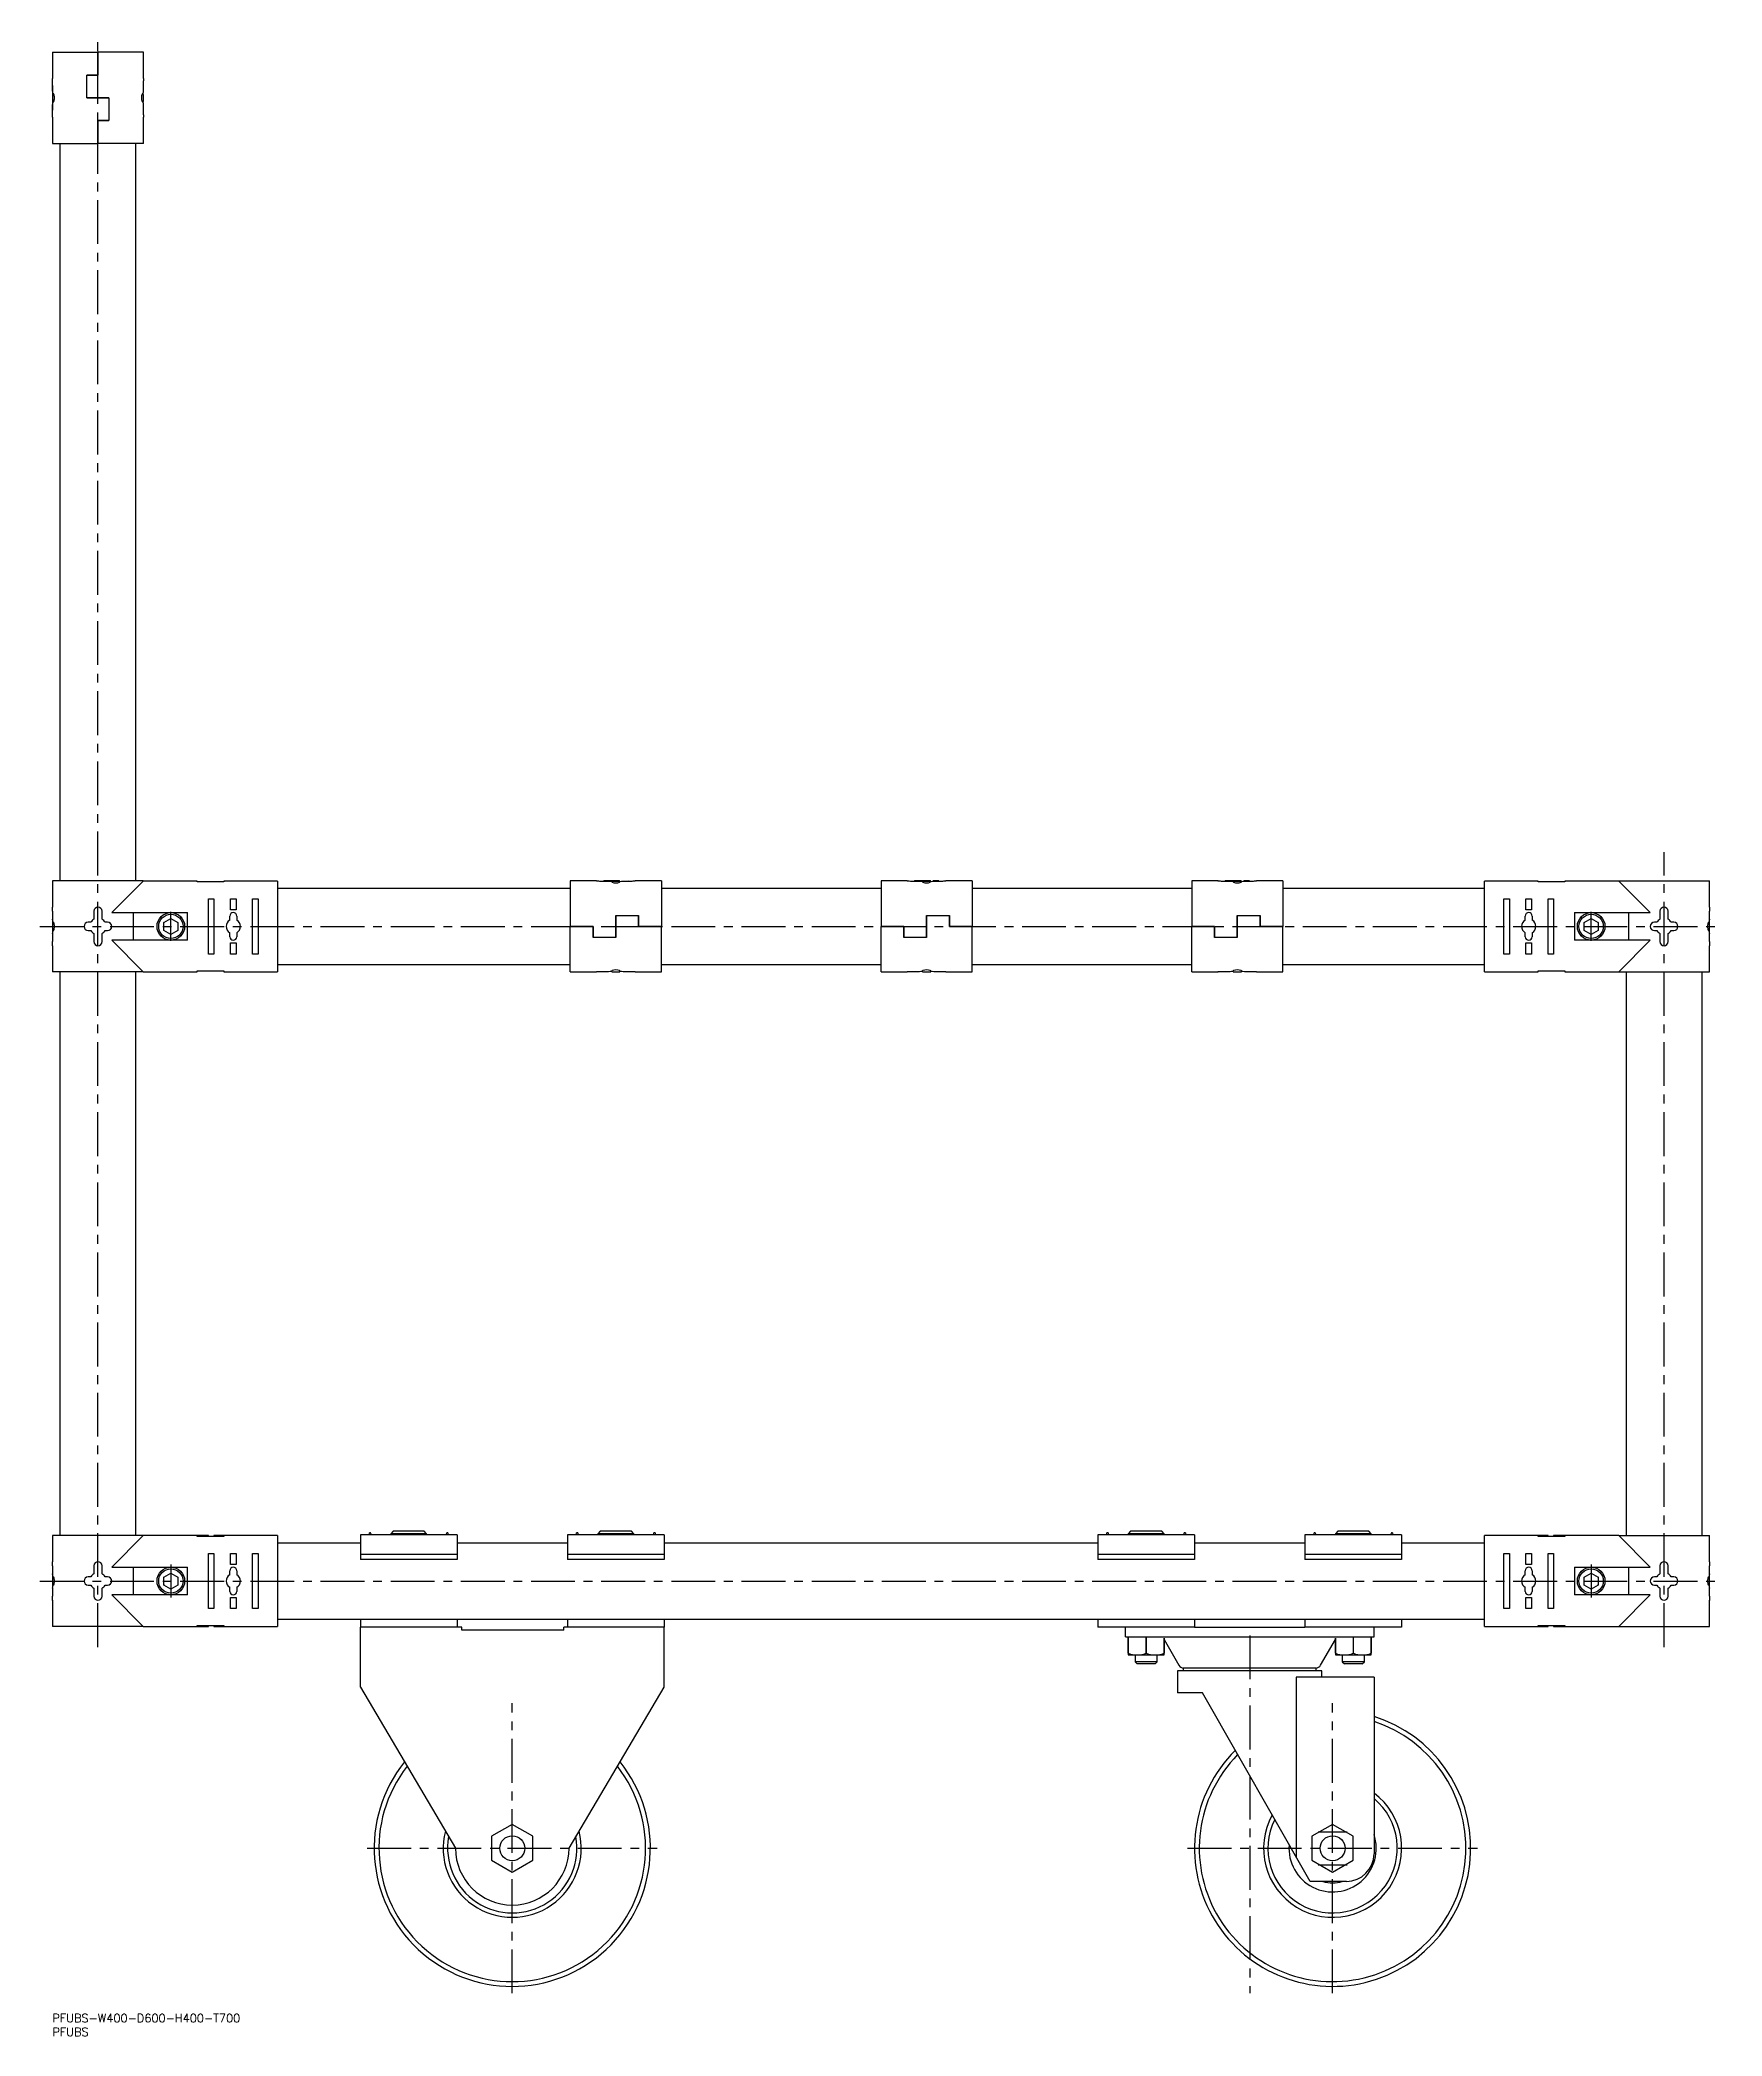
# Model space of a CAD drawing. Extents: x -4 to 1194, y -14 to 1252.
# Drawn here: x -4 to 604, y -8 to 715 of the extents above; entities that cross this region are included whole.
import ezdxf

# ---------------------------------------------------------------- set-up
doc = ezdxf.new("R2010")
doc.units = 0
doc.header["$LTSCALE"] = 0.5
doc.linetypes.add('CENTER', pattern=[50.8, 31.75, -6.35, 6.35, -6.35])
for name, color, linetype in [('MSM_CENTER', 1, 'CENTER'), ('MSM_CONTINUOUS', 7, 'CONTINUOUS'), ('MSM_PART_NUMBER', 7, 'CONTINUOUS')]:
    doc.layers.add(name, color=color, linetype=linetype)
doc.styles.get("Standard").update_dxf_attribs({"font": 'txt.shx', "height": 3, "bigfont": 'bigfont.shx'})

msp = doc.modelspace()

# ---------------------------------------------------------------- texts
at = {"layer": 'MSM_PART_NUMBER'}
for s, p in [('PFUBS-W400-D600-H400-T700', (0, -3)), ('PFUBS', (0, -8))]:
    msp.add_text(s, height=3, dxfattribs=at).set_placement(p)

# ---------------------------------------------------------------- linework, layer by layer
at = {"layer": 'MSM_CENTER'}
for p, q in [((16.5, 132.82), (16.5, 714.7)), ((583.5, 132.82), (583.5, 420.6)), ((42.9, 388.5), (42.9, 399)), ((557.1, 388.5), (557.1, 399)), ((-4.5, 393.75), (604.5, 393.75)), ((42.9, 162.75), (42.9, 150.75)), ((557.1, 162.75), (557.1, 150.75)), ((-4.5, 156.75), (604.5, 156.75)), ((433.5, 137.06), (433.5, 7.5)), ((166.5, 7.5), (166.5, 112.5)), ((463.5, 7.5), (463.5, 112.5)), ((458.25, 66), (468.75, 66)), ((114, 60), (219, 60)), ((411, 60), (516, 60)), ((458.25, 54), (468.75, 54))]:
    msp.add_line(p, q, dxfattribs=at)
at = {"layer": 'MSM_CONTINUOUS'}
for p, q in [((0, 710.25), (0, 700.73)), ((0, 710.25), (16.5, 710.25)), ((16.5, 710.25), (16.5, 702)), ((33, 710.25), (16.5, 710.25)), ((16.5, 702), (16.5, 710.25)), ((33, 700.73), (33, 710.25)), ((16.5, 702), (12.5, 702)), ((12.5, 693.75), (12.5, 702)), ((12.5, 693.75), (12.5, 702)), ((12.5, 702), (16.5, 702)), ((0.07, 698.22), (0, 698.15)), ((0, 698.15), (0, 696.15)), ((0, 695.1), (0, 689.35)), ((0.07, 696.35), (0.07, 699.25)), ((0.07, 695.25), (0.38, 695.25)), ((32.93, 695.25), (32.62, 695.25)), ((32.93, 699.25), (32.93, 696.35)), ((0, 689.35), (0.07, 689.28)), ((0, 686.77), (0, 677.25)), ((0.07, 692.25), (0.38, 692.25)), ((0.07, 688.25), (0.07, 691.15)), ((12.5, 693.75), (20.5, 693.75)), ((20.5, 693.75), (12.5, 693.75)), ((20.5, 693.75), (20.5, 685.5)), ((20.5, 693.75), (20.5, 685.5)), ((32.93, 692.25), (32.62, 692.25)), ((32.93, 691.15), (32.93, 688.25)), ((33, 677.25), (33, 686.77)), ((16.5, 685.5), (16.5, 677.25)), ((20.5, 685.5), (16.5, 685.5)), ((16.5, 677.25), (16.5, 685.5)), ((16.5, 685.5), (20.5, 685.5)), ((0, 677.25), (16.5, 677.25)), ((2.75, 677.25), (2.75, 410.25)), ((33, 677.25), (16.5, 677.25)), ((30.25, 410.25), (30.25, 677.25)), ((32.93, 410.25), (0, 410.25)), ((0, 410.25), (0, 400.73)), ((32.93, 410.18), (21.5, 398.75)), ((32.93, 410.25), (32.93, 410.18)), ((52.4, 410.18), (32.93, 410.18)), ((52.4, 409.87), (52.4, 410.18)), ((62.1, 409.87), (52.4, 409.87)), ((81.5, 410.18), (62.1, 410.18)), ((62.1, 410.18), (62.1, 409.87)), ((81.5, 410.18), (81.5, 377.32)), ((187.5, 407.5), (81.5, 407.5)), ((197.02, 410.25), (187.5, 410.25)), ((187.5, 410.25), (187.5, 393.75)), ((198.5, 410.18), (201.4, 410.18)), ((199.6, 410.25), (199.53, 410.18)), ((205.35, 410.25), (199.6, 410.25)), ((202.5, 410.18), (202.5, 409.87)), ((202.5, 410.18), (205.5, 410.18)), ((202.5, 409.87), (202.51, 409.84)), ((202.5, 409.87), (202.51, 409.84)), ((202.51, 409.84), (202.65, 409.72)), ((202.51, 409.84), (202.65, 409.72)), ((205.49, 409.84), (205.35, 409.72)), ((205.5, 409.87), (205.49, 409.84)), ((205.5, 410.18), (205.5, 409.87)), ((206.6, 410.18), (209.5, 410.18)), ((208.47, 410.18), (208.4, 410.25)), ((220.5, 410.25), (210.98, 410.25)), ((220.5, 410.25), (220.5, 393.75)), ((300, 407.5), (220.5, 407.5)), ((309.52, 410.25), (300, 410.25)), ((300, 410.25), (300, 393.75)), ((311, 410.18), (313.9, 410.18)), ((312.1, 410.25), (312.03, 410.18)), ((317.95, 410.25), (312.1, 410.25)), ((315, 410.18), (315, 409.87)), ((315, 410.18), (318, 410.18)), ((315, 409.87), (315.01, 409.84)), ((315, 409.87), (315.01, 409.84)), ((315.01, 409.84), (315.15, 409.72)), ((315.01, 409.84), (315.15, 409.72)), ((317.99, 409.84), (317.85, 409.72)), ((318, 409.87), (317.99, 409.84)), ((318, 410.18), (318, 409.87)), ((320.9, 410.25), (318.9, 410.25)), ((319.1, 410.18), (322, 410.18)), ((320.97, 410.18), (320.9, 410.25)), ((333, 410.25), (323.48, 410.25)), ((333, 410.25), (333, 393.75)), ((412.5, 407.5), (333, 407.5)), ((422.02, 410.25), (412.5, 410.25)), ((412.5, 410.25), (412.5, 393.75)), ((423.5, 410.18), (426.4, 410.18)), ((424.6, 410.25), (424.53, 410.18)), ((430.45, 410.25), (424.6, 410.25)), ((427.5, 410.18), (427.5, 409.87)), ((427.5, 410.18), (430.5, 410.18)), ((427.5, 409.87), (427.51, 409.84)), ((427.5, 409.87), (427.51, 409.84)), ((427.51, 409.84), (427.65, 409.72)), ((427.51, 409.84), (427.65, 409.72)), ((430.49, 409.84), (430.35, 409.72)), ((430.5, 409.87), (430.49, 409.84)), ((430.5, 410.18), (430.5, 409.87)), ((433.4, 410.25), (431.4, 410.25)), ((431.6, 410.18), (434.5, 410.18)), ((433.47, 410.18), (433.4, 410.25)), ((445.5, 410.25), (435.98, 410.25)), ((445.5, 410.25), (445.5, 393.75)), ((518.5, 407.5), (445.5, 407.5)), ((537.9, 410.18), (518.5, 410.18)), ((518.5, 377.32), (518.5, 410.18)), ((537.9, 409.87), (537.9, 410.18)), ((547.6, 409.87), (537.9, 409.87)), ((567.07, 410.18), (547.6, 410.18)), ((547.6, 410.18), (547.6, 409.87)), ((567.07, 410.25), (600, 410.25)), ((567.07, 410.18), (567.07, 410.25)), ((578.5, 398.75), (567.07, 410.18)), ((600, 400.73), (600, 410.25)), ((0.07, 398.22), (0, 398.15)), ((0, 398.15), (0, 396.06)), ((0.07, 399.25), (0.07, 396.35)), ((15, 399.25), (15, 396.35)), ((18, 396.35), (18, 399.25)), ((21.5, 398.75), (48.9, 398.75)), ((29.23, 398.75), (29.23, 388.75)), ((48.9, 388.75), (48.9, 398.75)), ((56.5, 383.75), (56.5, 403.75)), ((56.5, 403.75), (58.5, 403.75)), ((58.5, 403.75), (58.5, 383.75)), ((64.25, 396.03), (64.25, 397.5)), ((64.5, 399.75), (64.5, 403.75)), ((64.5, 403.75), (66.5, 403.75)), ((66.5, 399.75), (64.5, 399.75)), ((66.5, 403.75), (66.5, 399.75)), ((66.75, 397.5), (66.75, 396.03)), ((72.5, 383.75), (72.5, 403.75)), ((72.5, 403.75), (74.5, 403.75)), ((74.5, 403.75), (74.5, 383.75)), ((204, 397.75), (204, 389.75)), ((204, 397.75), (212.25, 397.75)), ((204, 389.75), (204, 397.75)), ((204, 397.75), (212.25, 397.75)), ((212.25, 393.75), (212.25, 397.75)), ((212.25, 397.75), (212.25, 393.75)), ((316.5, 397.75), (324.75, 397.75)), ((316.5, 397.75), (316.5, 389.75)), ((316.5, 389.75), (316.5, 397.75)), ((316.5, 397.75), (324.75, 397.75)), ((324.75, 393.75), (324.75, 397.75)), ((324.75, 397.75), (324.75, 393.75)), ((429, 397.75), (429, 389.75)), ((429, 397.75), (437.25, 397.75)), ((429, 389.75), (429, 397.75)), ((429, 397.75), (437.25, 397.75)), ((437.25, 393.75), (437.25, 397.75)), ((437.25, 397.75), (437.25, 393.75)), ((525.5, 383.75), (525.5, 403.75)), ((525.5, 403.75), (527.5, 403.75)), ((527.5, 403.75), (527.5, 383.75)), ((533.25, 396.03), (533.25, 397.5)), ((533.5, 399.75), (533.5, 403.75)), ((533.5, 403.75), (535.5, 403.75)), ((535.5, 399.75), (533.5, 399.75)), ((535.5, 403.75), (535.5, 399.75)), ((535.75, 397.5), (535.75, 396.03)), ((541.5, 383.75), (541.5, 403.75)), ((541.5, 403.75), (543.5, 403.75)), ((543.5, 403.75), (543.5, 383.75)), ((551.1, 398.75), (551.1, 388.75)), ((551.1, 398.75), (578.5, 398.75)), ((570.77, 388.75), (570.77, 398.75)), ((582, 399.25), (582, 396.35)), ((585, 396.35), (585, 399.25)), ((599.93, 396.35), (599.93, 399.25)), ((600, 398.15), (599.93, 398.22)), ((600, 396.06), (600, 398.15)), ((0, 395.29), (0, 392.07)), ((0, 391.44), (0, 389.35)), ((0.07, 391.15), (0.07, 388.25)), ((0.21, 395.25), (0.38, 395.25)), ((0.38, 392.25), (0.21, 392.25)), ((13.9, 395.25), (13, 395.25)), ((13, 392.25), (13.9, 392.25)), ((15, 391.15), (15, 388.25)), ((18, 388.25), (18, 391.15)), ((20, 395.25), (19.1, 395.25)), ((19.1, 392.25), (20, 392.25)), ((40.4, 395.19), (42.9, 396.64)), ((40.4, 392.31), (40.4, 395.19)), ((42.9, 390.86), (40.4, 392.31)), ((42.9, 396.64), (45.4, 395.19)), ((45.4, 392.31), (42.9, 390.86)), ((45.4, 395.19), (45.4, 392.31)), ((64.25, 390), (64.25, 391.47)), ((66.75, 391.47), (66.75, 390)), ((195.75, 393.75), (187.5, 393.75)), ((187.5, 377.25), (187.5, 393.75)), ((187.5, 393.75), (195.75, 393.75)), ((195.75, 389.75), (195.75, 393.75)), ((195.75, 393.75), (195.75, 389.75)), ((220.5, 393.75), (212.25, 393.75)), ((212.25, 393.75), (220.5, 393.75)), ((220.5, 377.25), (220.5, 393.75)), ((308.25, 393.75), (300, 393.75)), ((300, 377.25), (300, 393.75)), ((300, 393.75), (308.25, 393.75)), ((308.25, 389.75), (308.25, 393.75)), ((308.25, 393.75), (308.25, 389.75)), ((333, 393.75), (324.75, 393.75)), ((324.75, 393.75), (333, 393.75)), ((333, 377.25), (333, 393.75)), ((420.75, 393.75), (412.5, 393.75)), ((412.5, 377.25), (412.5, 393.75)), ((412.5, 393.75), (420.75, 393.75)), ((420.75, 389.75), (420.75, 393.75)), ((420.75, 393.75), (420.75, 389.75)), ((445.5, 393.75), (437.25, 393.75)), ((437.25, 393.75), (445.5, 393.75)), ((445.5, 377.25), (445.5, 393.75)), ((533.25, 390), (533.25, 391.47)), ((535.75, 391.47), (535.75, 390)), ((554.6, 395.19), (557.1, 396.64)), ((554.6, 392.31), (554.6, 395.19)), ((557.1, 390.86), (554.6, 392.31)), ((557.1, 396.64), (559.6, 395.19)), ((559.6, 392.31), (557.1, 390.86)), ((559.6, 395.19), (559.6, 392.31)), ((580.9, 395.25), (580, 395.25)), ((580, 392.25), (580.9, 392.25)), ((582, 391.15), (582, 388.25)), ((585, 388.25), (585, 391.15)), ((587, 395.25), (586.1, 395.25)), ((586.1, 392.25), (587, 392.25)), ((599.62, 395.25), (599.79, 395.25)), ((599.79, 392.25), (599.62, 392.25)), ((599.93, 388.25), (599.93, 391.15)), ((600, 392.21), (600, 395.43)), ((600, 389.35), (600, 391.44)), ((0, 389.35), (0.07, 389.28)), ((0, 386.77), (0, 377.25)), ((48.9, 388.75), (21.5, 388.75)), ((21.5, 388.75), (32.93, 377.32)), ((58.5, 383.75), (56.5, 383.75)), ((64.5, 383.75), (64.5, 387.75)), ((64.5, 387.75), (66.5, 387.75)), ((66.5, 383.75), (64.5, 383.75)), ((66.5, 387.75), (66.5, 383.75)), ((74.5, 383.75), (72.5, 383.75)), ((204, 389.75), (195.75, 389.75)), ((204, 389.75), (195.75, 389.75)), ((316.5, 389.75), (308.25, 389.75)), ((316.5, 389.75), (308.25, 389.75)), ((429, 389.75), (420.75, 389.75)), ((429, 389.75), (420.75, 389.75)), ((527.5, 383.75), (525.5, 383.75)), ((533.5, 387.75), (535.5, 387.75)), ((533.5, 383.75), (533.5, 387.75)), ((535.5, 383.75), (533.5, 383.75)), ((535.5, 387.75), (535.5, 383.75)), ((543.5, 383.75), (541.5, 383.75)), ((578.5, 388.75), (551.1, 388.75)), ((567.07, 377.32), (578.5, 388.75)), ((599.93, 389.28), (600, 389.35)), ((600, 377.25), (600, 386.77)), ((32.93, 377.25), (0, 377.25)), ((2.75, 377.25), (2.75, 173.25)), ((30.25, 173.25), (30.25, 377.25)), ((32.93, 377.32), (52.4, 377.32)), ((32.93, 377.32), (32.93, 377.25)), ((52.4, 377.32), (52.4, 377.63)), ((52.4, 377.63), (62.1, 377.63)), ((62.1, 377.63), (62.1, 377.32)), ((62.1, 377.32), (81.5, 377.32)), ((81.5, 380), (187.5, 380)), ((187.5, 377.25), (197.02, 377.25)), ((201.4, 377.32), (198.5, 377.32)), ((202.5, 377.63), (202.51, 377.66)), ((202.5, 377.63), (202.51, 377.66)), ((202.5, 377.32), (202.5, 377.63)), ((202.5, 377.32), (205.5, 377.32)), ((202.51, 377.66), (202.65, 377.78)), ((202.51, 377.66), (202.65, 377.78)), ((205.49, 377.66), (205.35, 377.78)), ((205.5, 377.63), (205.49, 377.66)), ((205.5, 377.32), (205.5, 377.63)), ((209.5, 377.32), (206.6, 377.32)), ((210.98, 377.25), (220.5, 377.25)), ((220.5, 380), (300, 380)), ((300, 377.25), (309.52, 377.25)), ((313.9, 377.32), (311, 377.32)), ((315, 377.63), (315.01, 377.66)), ((315, 377.63), (315.01, 377.66)), ((315, 377.32), (315, 377.63)), ((315, 377.32), (318, 377.32)), ((315.01, 377.66), (315.15, 377.78)), ((315.01, 377.66), (315.15, 377.78)), ((317.99, 377.66), (317.85, 377.78)), ((318, 377.63), (317.99, 377.66)), ((318, 377.32), (318, 377.63)), ((322, 377.32), (319.1, 377.32)), ((323.48, 377.25), (333, 377.25)), ((333, 380), (412.5, 380)), ((412.5, 377.25), (422.02, 377.25)), ((426.4, 377.32), (423.5, 377.32)), ((427.5, 377.63), (427.51, 377.66)), ((427.5, 377.63), (427.51, 377.66)), ((427.5, 377.32), (427.5, 377.63)), ((427.5, 377.32), (430.5, 377.32)), ((427.51, 377.66), (427.65, 377.78)), ((427.51, 377.66), (427.65, 377.78)), ((430.49, 377.66), (430.35, 377.78)), ((430.5, 377.63), (430.49, 377.66)), ((430.5, 377.32), (430.5, 377.63)), ((434.5, 377.32), (431.6, 377.32)), ((435.98, 377.25), (445.5, 377.25)), ((445.5, 380), (518.5, 380)), ((518.5, 377.32), (537.9, 377.32)), ((537.9, 377.32), (537.9, 377.63)), ((537.9, 377.63), (547.6, 377.63)), ((547.6, 377.63), (547.6, 377.32)), ((547.6, 377.32), (567.07, 377.32)), ((567.07, 377.25), (567.07, 377.32)), ((567.07, 377.25), (600, 377.25)), ((569.75, 377.25), (569.75, 173.25)), ((597.25, 173.25), (597.25, 377.25)), ((111.5, 173.5), (111.5, 164.6)), ((146.5, 173.5), (111.5, 173.5)), ((114.69, 173.5), (114.82, 174.25)), ((115.2, 174.25), (114.82, 174.25)), ((115.49, 173.5), (115.2, 174.25)), ((123.37, 174.75), (122.5, 173.88)), ((122.5, 173.88), (122.5, 173.5)), ((135.5, 173.88), (122.5, 173.88)), ((134.63, 174.75), (123.37, 174.75)), ((135.5, 173.88), (134.63, 174.75)), ((135.5, 173.5), (135.5, 173.88)), ((142.8, 174.25), (142.51, 173.5)), ((143.18, 174.25), (142.8, 174.25)), ((143.18, 174.25), (143.31, 173.5)), ((146.5, 173.5), (146.5, 164.6)), ((186.5, 173.5), (186.5, 164.6)), ((221.5, 173.5), (186.5, 173.5)), ((189.69, 173.5), (189.82, 174.25)), ((190.2, 174.25), (189.82, 174.25)), ((190.49, 173.5), (190.2, 174.25)), ((198.37, 174.75), (197.5, 173.88)), ((197.5, 173.88), (197.5, 173.5)), ((210.5, 173.88), (197.5, 173.88)), ((209.63, 174.75), (198.37, 174.75)), ((210.5, 173.88), (209.63, 174.75)), ((210.5, 173.5), (210.5, 173.88)), ((217.8, 174.25), (217.51, 173.5)), ((218.18, 174.25), (217.8, 174.25)), ((218.18, 174.25), (218.31, 173.5)), ((221.5, 173.5), (221.5, 164.6)), ((413.5, 173.5), (378.5, 173.5)), ((378.5, 173.5), (378.5, 164.6)), ((381.69, 173.5), (381.82, 174.25)), ((382.2, 174.25), (381.82, 174.25)), ((382.49, 173.5), (382.2, 174.25)), ((390.37, 174.75), (389.5, 173.88)), ((389.5, 173.88), (389.5, 173.5)), ((402.5, 173.88), (389.5, 173.88)), ((401.63, 174.75), (390.37, 174.75)), ((402.5, 173.88), (401.63, 174.75)), ((402.5, 173.5), (402.5, 173.88)), ((409.8, 174.25), (409.51, 173.5)), ((410.18, 174.25), (409.8, 174.25)), ((410.18, 174.25), (410.31, 173.5)), ((413.5, 173.5), (413.5, 164.6)), ((488.5, 173.5), (453.5, 173.5)), ((453.5, 173.5), (453.5, 164.6)), ((456.69, 173.5), (456.82, 174.25)), ((457.2, 174.25), (456.82, 174.25)), ((457.49, 173.5), (457.2, 174.25)), ((465.37, 174.75), (464.5, 173.88)), ((464.5, 173.88), (464.5, 173.5)), ((477.5, 173.88), (464.5, 173.88)), ((476.63, 174.75), (465.37, 174.75)), ((477.5, 173.88), (476.63, 174.75)), ((477.5, 173.5), (477.5, 173.88)), ((484.8, 174.25), (484.51, 173.5)), ((485.18, 174.25), (484.8, 174.25)), ((485.18, 174.25), (485.31, 173.5)), ((488.5, 173.5), (488.5, 164.6)), ((32.93, 173.25), (0, 173.25)), ((0, 173.25), (0, 163.73)), ((32.93, 173.18), (21.5, 161.75)), ((32.93, 173.25), (32.93, 173.18)), ((52.4, 173.18), (32.93, 173.18)), ((38.5, 173.25), (38.43, 173.18)), ((47.3, 173.25), (38.5, 173.25)), ((47.37, 173.18), (47.3, 173.25)), ((48.9, 173.18), (48.9, 173.25)), ((56.5, 173.25), (48.9, 173.25)), ((52.4, 172.87), (52.4, 173.18)), ((62.1, 172.87), (52.4, 172.87)), ((56.5, 172.87), (56.5, 173.25)), ((56.5, 146.75), (56.5, 166.75)), ((56.5, 166.75), (58.5, 166.75)), ((62.92, 173.25), (58.5, 173.25)), ((58.5, 173.25), (58.5, 172.87)), ((58.5, 166.75), (58.5, 146.75)), ((81.5, 173.18), (62.1, 173.18)), ((62.1, 173.18), (62.1, 172.87)), ((64.5, 162.75), (64.5, 166.75)), ((64.5, 166.75), (66.5, 166.75)), ((66.5, 166.75), (66.5, 162.75)), ((72.5, 173.25), (68.08, 173.25)), ((72.5, 173.18), (72.5, 173.25)), ((72.5, 146.75), (72.5, 166.75)), ((72.5, 166.75), (74.5, 166.75)), ((81.5, 173.25), (74.5, 173.25)), ((74.5, 173.25), (74.5, 173.18)), ((74.5, 166.75), (74.5, 146.75)), ((81.5, 173.25), (81.5, 173.18)), ((81.5, 173.18), (81.5, 140.32)), ((111.5, 170.5), (81.5, 170.5)), ((146.5, 166.32), (111.5, 166.32)), ((186.5, 170.5), (146.5, 170.5)), ((221.5, 166.32), (186.5, 166.32)), ((378.5, 170.5), (221.5, 170.5)), ((413.5, 166.32), (378.5, 166.32)), ((453.5, 170.5), (413.5, 170.5)), ((488.5, 166.32), (453.5, 166.32)), ((518.5, 170.5), (488.5, 170.5)), ((518.5, 173.18), (518.5, 173.25)), ((525.5, 173.25), (518.5, 173.25)), ((537.9, 173.18), (518.5, 173.18)), ((518.5, 140.32), (518.5, 173.18)), ((525.5, 173.18), (525.5, 173.25)), ((525.5, 146.75), (525.5, 166.75)), ((525.5, 166.75), (527.5, 166.75)), ((531.92, 173.25), (527.5, 173.25)), ((527.5, 173.25), (527.5, 173.18)), ((527.5, 166.75), (527.5, 146.75)), ((533.5, 162.75), (533.5, 166.75)), ((533.5, 166.75), (535.5, 166.75)), ((535.5, 166.75), (535.5, 162.75)), ((541.5, 173.25), (537.08, 173.25)), ((537.9, 172.87), (537.9, 173.18)), ((547.6, 172.87), (537.9, 172.87)), ((541.5, 172.87), (541.5, 173.25)), ((541.5, 146.75), (541.5, 166.75)), ((541.5, 166.75), (543.5, 166.75)), ((551.1, 173.25), (543.5, 173.25)), ((543.5, 173.25), (543.5, 172.87)), ((543.5, 166.75), (543.5, 146.75)), ((567.07, 173.18), (547.6, 173.18)), ((547.6, 173.18), (547.6, 172.87)), ((551.1, 173.25), (551.1, 173.18)), ((552.7, 173.25), (552.63, 173.18)), ((561.5, 173.25), (552.7, 173.25)), ((561.57, 173.18), (561.5, 173.25)), ((567.07, 173.25), (600, 173.25)), ((567.07, 173.18), (567.07, 173.25)), ((578.5, 161.75), (567.07, 173.18)), ((600, 163.73), (600, 173.25)), ((0.07, 161.22), (0, 161.15)), ((0, 161.15), (0, 159.06)), ((0.07, 162.25), (0.07, 159.35)), ((15, 162.25), (15, 159.35)), ((18, 159.35), (18, 162.25)), ((21.5, 161.75), (48.9, 161.75)), ((29.23, 161.75), (29.23, 151.75)), ((40.4, 158.19), (42.9, 159.64)), ((42.9, 159.64), (45.4, 158.19)), ((48.9, 151.75), (48.9, 161.75)), ((64.25, 159.03), (64.25, 160.5)), ((66.5, 162.75), (64.5, 162.75)), ((66.75, 160.5), (66.75, 159.03)), ((146.5, 164.6), (111.5, 164.6)), ((221.5, 164.6), (186.5, 164.6)), ((413.5, 164.6), (378.5, 164.6)), ((488.5, 164.6), (453.5, 164.6)), ((533.25, 159.03), (533.25, 160.5)), ((535.5, 162.75), (533.5, 162.75)), ((535.75, 160.5), (535.75, 159.03)), ((551.1, 161.75), (551.1, 151.75)), ((551.1, 161.75), (578.5, 161.75)), ((554.6, 158.19), (557.1, 159.64)), ((557.1, 159.64), (559.6, 158.19)), ((570.77, 151.75), (570.77, 161.75)), ((582, 162.25), (582, 159.35)), ((585, 159.35), (585, 162.25)), ((599.93, 159.35), (599.93, 162.25)), ((600, 161.15), (599.93, 161.22)), ((600, 159.06), (600, 161.15)), ((0, 158.17), (0, 155.2)), ((0, 154.29), (0, 152.35)), ((0, 152.35), (0.07, 152.28)), ((0.07, 154.15), (0.07, 151.25)), ((0.21, 158.25), (0.38, 158.25)), ((0.38, 155.25), (0.21, 155.25)), ((13.9, 158.25), (13, 158.25)), ((13, 155.25), (13.9, 155.25)), ((15, 154.15), (15, 151.25)), ((18, 151.25), (18, 154.15)), ((20, 158.25), (19.1, 158.25)), ((19.1, 155.25), (20, 155.25)), ((40.4, 155.31), (40.4, 158.19)), ((42.9, 153.86), (40.4, 155.31)), ((45.4, 155.31), (42.9, 153.86)), ((45.4, 158.19), (45.4, 155.31)), ((64.25, 153), (64.25, 154.47)), ((66.75, 154.47), (66.75, 153)), ((533.25, 153), (533.25, 154.47)), ((535.75, 154.47), (535.75, 153)), ((554.6, 155.31), (554.6, 158.19)), ((557.1, 153.86), (554.6, 155.31)), ((559.6, 155.31), (557.1, 153.86)), ((559.6, 158.19), (559.6, 155.31)), ((580.9, 158.25), (580, 158.25)), ((580, 155.25), (580.9, 155.25)), ((582, 154.15), (582, 151.25)), ((585, 151.25), (585, 154.15)), ((587, 158.25), (586.1, 158.25)), ((586.1, 155.25), (587, 155.25)), ((599.62, 158.25), (599.79, 158.25)), ((599.79, 155.25), (599.62, 155.25)), ((599.93, 151.25), (599.93, 154.15)), ((599.93, 152.28), (600, 152.35)), ((600, 155.21), (600, 158.43)), ((600, 152.35), (600, 154.44)), ((0, 149.77), (0, 140.25)), ((48.9, 151.75), (21.5, 151.75)), ((21.5, 151.75), (32.93, 140.32)), ((58.5, 146.75), (56.5, 146.75)), ((64.5, 146.75), (64.5, 150.75)), ((64.5, 150.75), (66.5, 150.75)), ((66.5, 146.75), (64.5, 146.75)), ((66.5, 150.75), (66.5, 146.75)), ((74.5, 146.75), (72.5, 146.75)), ((527.5, 146.75), (525.5, 146.75)), ((533.5, 150.75), (535.5, 150.75)), ((533.5, 146.75), (533.5, 150.75)), ((535.5, 146.75), (533.5, 146.75)), ((535.5, 150.75), (535.5, 146.75)), ((543.5, 146.75), (541.5, 146.75)), ((578.5, 151.75), (551.1, 151.75)), ((567.07, 140.32), (578.5, 151.75)), ((600, 140.25), (600, 149.77)), ((32.93, 140.25), (0, 140.25)), ((32.93, 140.32), (52.4, 140.32)), ((32.93, 140.32), (32.93, 140.25)), ((48.9, 140.25), (48.9, 140.32)), ((48.9, 140.25), (56.5, 140.25)), ((52.4, 140.32), (52.4, 140.63)), ((52.4, 140.63), (62.1, 140.63)), ((56.5, 140.25), (56.5, 140.63)), ((58.5, 140.63), (58.5, 140.25)), ((58.5, 140.25), (62.92, 140.25)), ((62.1, 140.63), (62.1, 140.32)), ((62.1, 140.32), (81.5, 140.32)), ((68.08, 140.25), (72.5, 140.25)), ((72.5, 140.25), (72.5, 140.32)), ((74.5, 140.32), (74.5, 140.25)), ((74.5, 140.25), (81.5, 140.25)), ((81.5, 143), (111.5, 143)), ((81.5, 140.32), (81.5, 140.25)), ((111.5, 143), (111.5, 140)), ((111.5, 143), (146.5, 143)), ((146.5, 140), (111.5, 140)), ((111.5, 118.33), (111.5, 140)), ((146.5, 143), (186.5, 143)), ((146.5, 143), (146.5, 140)), ((148.21, 140), (146.5, 140)), ((148.21, 139), (148.21, 140)), ((185.21, 139), (148.21, 139)), ((186.5, 140), (185.21, 140)), ((185.21, 139), (185.21, 140)), ((186.5, 143), (186.5, 140)), ((186.5, 143), (221.5, 143)), ((221.5, 140), (186.5, 140)), ((221.5, 143), (378.5, 143)), ((221.5, 143), (221.5, 140)), ((221.5, 118.33), (221.5, 140)), ((378.5, 143), (378.5, 140)), ((378.5, 143), (413.5, 143)), ((413.5, 140), (378.5, 140)), ((388.5, 136.5), (388.5, 140)), ((413.5, 143), (453.5, 143)), ((413.5, 143), (413.5, 140)), ((413.5, 140), (453.5, 140)), ((453.5, 143), (453.5, 140)), ((453.5, 143), (488.5, 143)), ((488.5, 140), (453.5, 140)), ((478.5, 136.5), (478.5, 140)), ((488.5, 143), (518.5, 143)), ((488.5, 143), (488.5, 140)), ((518.5, 140.25), (518.5, 140.32)), ((518.5, 140.32), (537.9, 140.32)), ((518.5, 140.25), (525.5, 140.25)), ((525.5, 140.25), (525.5, 140.32)), ((527.5, 140.32), (527.5, 140.25)), ((527.5, 140.25), (531.92, 140.25)), ((537.08, 140.25), (541.5, 140.25)), ((537.9, 140.32), (537.9, 140.63)), ((537.9, 140.63), (547.6, 140.63)), ((541.5, 140.25), (541.5, 140.63)), ((543.5, 140.63), (543.5, 140.25)), ((543.5, 140.25), (551.1, 140.25)), ((547.6, 140.63), (547.6, 140.32)), ((547.6, 140.32), (567.07, 140.32)), ((551.1, 140.32), (551.1, 140.25)), ((567.07, 140.25), (567.07, 140.32)), ((567.07, 140.25), (600, 140.25)), ((388.5, 136.5), (478.5, 136.5)), ((389.5, 136.5), (389.5, 130)), ((389.51, 130.58), (389.51, 136.5)), ((395.99, 136.5), (395.99, 130.58)), ((396.01, 130.58), (396.01, 136.5)), ((402.49, 136.04), (402.49, 130.58)), ((402.5, 130), (402.5, 136.02)), ((402.5, 135.62), (407.84, 126.26)), ((459.16, 126.26), (464.5, 135.62)), ((464.5, 136.02), (464.5, 130)), ((464.51, 130.58), (464.51, 136.04)), ((470.99, 136.5), (470.99, 130.58)), ((471.01, 130.58), (471.01, 136.5)), ((477.49, 136.5), (477.49, 130.58)), ((477.5, 130), (477.5, 136.5)), ((389.5, 130), (402.5, 130)), ((392, 130), (392, 127.52)), ((392, 127.52), (392.77, 126.75)), ((400, 127.52), (392, 127.52)), ((399.23, 126.75), (392.77, 126.75)), ((399.23, 126.75), (400, 127.52)), ((400, 127.52), (400, 130)), ((407.4, 124.25), (407.4, 116.25)), ((459.6, 124.25), (407.4, 124.25)), ((409.4, 125.25), (409.4, 124.25)), ((457.6, 125.25), (409.4, 125.25)), ((457.6, 124.25), (457.6, 125.25)), ((459.6, 122), (459.6, 124.25)), ((464.5, 130), (477.5, 130)), ((467, 130), (467, 127.52)), ((467, 127.52), (467.77, 126.75)), ((475, 127.52), (467, 127.52)), ((474.23, 126.75), (467.77, 126.75)), ((474.23, 126.75), (475, 127.52)), ((475, 127.52), (475, 130)), ((111.5, 118.33), (145.95, 60)), ((187.05, 60), (221.5, 118.33)), ((416.36, 116.25), (407.4, 116.25)), ((455.32, 48), (416.36, 116.25)), ((478.5, 122), (450.27, 122)), ((450.27, 122), (450.27, 56.84)), ((478.5, 122), (478.5, 58)), ((166.5, 68.66), (159, 64.33)), ((174, 64.33), (166.5, 68.66)), ((463.5, 68.66), (456, 64.33)), ((471, 64.33), (463.5, 68.66)), ((159, 64.33), (159, 55.67)), ((174, 55.67), (174, 64.33)), ((456, 64.33), (456, 55.67)), ((471, 55.67), (471, 64.33)), ((159, 55.67), (166.5, 51.34)), ((166.5, 51.34), (174, 55.67)), ((456, 55.67), (463.5, 51.34)), ((463.5, 51.34), (471, 55.67)), ((468.5, 48), (455.32, 48))]:
    msp.add_line(p, q, dxfattribs=at)
for centre, radius in [((42.9, 393.75), 5), ((42.9, 393.75), 4.4), ((557.1, 393.75), 5), ((557.1, 393.75), 4.4), ((42.9, 156.75), 5), ((42.9, 156.75), 4.4), ((557.1, 156.75), 5), ((557.1, 156.75), 4.4), ((166.5, 60), 4.5), ((463.5, 60), 4.5)]:
    msp.add_circle(centre, radius, dxfattribs=at)
for centre, radius, start, end in [((-8.64, 699.6), 8.71, 357.72317, 7.36426), ((16.5, 693.75), 16.5, 174.78409, 180), ((-16.8, 693.68), 17.08, 5.28075, 8.9946), ((0.36, 695.13), 0.125, 67.03896, 84.72823), ((-0.17, 694.63), 0.844, 33.6358, 46.3343), ((-3.08, 693.77), 3.85, 359.72897, 20.20102), ((36.08, 693.77), 3.85, 159.79898, 180.27103), ((33.17, 694.63), 0.844, 133.6657, 146.3642), ((32.64, 695.13), 0.125, 95.27177, 112.96104), ((49.8, 693.68), 17.08, 171.0054, 174.71925), ((41.64, 699.6), 8.71, 172.63574, 182.27683), ((16.5, 693.75), 16.5, 0, 5.21591), ((16.5, 693.75), 16.5, 180, 185.21591), ((-15.75, 688.24), 15.82, 354.67213, 0.04495), ((-16.71, 693.81), 16.99, 350.99616, 354.72848), ((0.36, 692.37), 0.125, 275.27177, 292.96104), ((0.36, 692.37), 0.125, 275.27177, 292.96104), ((-0.17, 692.87), 0.844, 313.6657, 326.3642), ((-3.08, 693.73), 3.85, 339.79898, 0.27103), ((36.08, 693.73), 3.85, 179.72897, 200.20102), ((33.17, 692.87), 0.844, 213.6358, 226.3343), ((32.64, 692.37), 0.125, 247.03896, 264.72823), ((49.71, 693.81), 16.99, 185.27152, 189.00384), ((16.5, 693.75), 16.5, 354.78409, 0), ((48.75, 688.24), 15.82, 179.95505, 185.32787), ((198.5, 426.71), 16.53, 264.78884, 269.99525), ((203.96, 426.13), 16.15, 260.89855, 264.82609), ((204, 393.32), 16.92, 84.91493, 95.08507), ((204, 413.44), 3.96, 250.08417, 289.91583), ((204.04, 426.13), 16.15, 275.17391, 279.10145), ((209.5, 426.72), 16.54, 270.00669, 275.20922), ((311, 426.71), 16.53, 264.78884, 269.99525), ((316.46, 426.13), 16.15, 260.89855, 264.82609), ((316.5, 393.32), 16.92, 84.91493, 95.08507), ((316.5, 413.44), 3.96, 250.08417, 289.91583), ((316.54, 426.13), 16.15, 275.17391, 279.10145), ((322, 426.72), 16.54, 270.00669, 275.20922), ((423.5, 426.71), 16.53, 264.78884, 269.99525), ((428.96, 426.13), 16.15, 260.89855, 264.82609), ((429, 393.32), 16.92, 84.91493, 95.08507), ((429, 413.44), 3.96, 250.08417, 289.91583), ((429.04, 426.13), 16.15, 275.17391, 279.10145), ((434.5, 426.72), 16.54, 270.00669, 275.20922), ((-16.51, 399.25), 16.58, 0.01286, 5.16934), ((16.5, 399.25), 1.48, 0, 180), ((65.5, 397.5), 1.23, 0, 180), ((534.5, 397.5), 1.23, 0, 180), ((583.5, 399.25), 1.48, 0, 180), ((616.51, 399.25), 16.58, 174.83066, 179.98714), ((-16.71, 393.69), 16.99, 5.27152, 9.00384), ((-16.8, 393.82), 17.08, 351.0054, 354.71925), ((0.36, 395.13), 0.125, 67.03896, 84.72823), ((0.36, 392.37), 0.125, 275.27177, 292.96104), ((-0.17, 394.63), 0.844, 33.6358, 46.3343), ((-0.17, 392.87), 0.844, 313.6657, 326.3642), ((-3.08, 393.77), 3.85, 359.72897, 20.20102), ((-3.08, 393.73), 3.85, 339.79898, 0.27103), ((13, 393.75), 1.5, 90, 270), ((16.5, 393.75), 3, 120, 150), ((16.5, 393.75), 3, 210, 240), ((16.5, 393.75), 3, 30, 60), ((16.5, 393.75), 3, 300, 330), ((20, 393.75), 1.5, 270, 90), ((42.9, 393.75), 2.86, 149.05831, 150.94169), ((42.9, 393.75), 2.86, 209.05831, 210.94169), ((42.9, 393.75), 2.86, 89.05831, 90.94169), ((42.9, 393.75), 2.86, 269.05831, 270.94169), ((42.9, 393.75), 2.86, 29.05831, 30.94169), ((42.9, 393.75), 2.86, 329.05831, 330.94169), ((65.54, 393.75), 2.62, 119.48219, 240.51781), ((65.46, 393.75), 2.62, 299.48219, 60.51781), ((534.54, 393.75), 2.62, 119.48219, 240.51781), ((534.46, 393.75), 2.62, 299.48219, 60.51781), ((557.1, 393.75), 2.86, 149.05831, 150.94169), ((557.1, 393.75), 2.86, 209.05831, 210.94169), ((557.1, 393.75), 2.86, 89.05831, 90.94169), ((557.1, 393.75), 2.86, 269.05831, 270.94169), ((557.1, 393.75), 2.86, 29.05831, 30.94169), ((557.1, 393.75), 2.86, 329.05831, 330.94169), ((580, 393.75), 1.5, 90, 270), ((583.5, 393.75), 3, 120, 150), ((583.5, 393.75), 3, 210, 240), ((583.5, 393.75), 3, 30, 60), ((583.5, 393.75), 3, 300, 330), ((587, 393.75), 1.5, 270, 90), ((603.08, 393.77), 3.85, 159.79898, 180.27103), ((603.08, 393.73), 3.85, 179.72897, 200.20102), ((600.17, 394.63), 0.844, 133.6657, 146.3642), ((600.17, 392.87), 0.844, 213.6358, 226.3343), ((599.64, 395.13), 0.125, 95.27177, 112.96104), ((599.64, 392.37), 0.125, 247.03896, 264.72823), ((616.71, 393.69), 16.99, 170.99616, 174.72848), ((616.8, 393.82), 17.08, 185.28075, 188.9946), ((-16.51, 388.25), 16.58, 354.83066, 359.98714), ((16.5, 388.25), 1.48, 180, 0), ((65.5, 390), 1.23, 180, 0), ((534.5, 390), 1.23, 180, 0), ((583.5, 388.25), 1.48, 180, 0), ((616.51, 388.25), 16.58, 180.01286, 185.16934), ((198.5, 360.79), 16.53, 90.00475, 95.21116), ((203.96, 361.37), 16.15, 95.17391, 99.10145), ((204, 394.18), 16.92, 264.91493, 275.08507), ((204, 374.06), 3.96, 70.08417, 109.91583), ((204.04, 361.37), 16.15, 80.89855, 84.82609), ((209.5, 360.78), 16.54, 84.79078, 89.99331), ((311, 360.79), 16.53, 90.00475, 95.21116), ((316.46, 361.37), 16.15, 95.17391, 99.10145), ((316.5, 394.18), 16.92, 264.91493, 275.08507), ((316.5, 374.06), 3.96, 70.08417, 109.91583), ((316.54, 361.37), 16.15, 80.89855, 84.82609), ((322, 360.78), 16.54, 84.79078, 89.99331), ((423.5, 360.79), 16.53, 90.00475, 95.21116), ((428.96, 361.37), 16.15, 95.17391, 99.10145), ((429, 394.18), 16.92, 264.91493, 275.08507), ((429, 374.06), 3.96, 70.08417, 109.91583), ((429.04, 361.37), 16.15, 80.89855, 84.82609), ((434.5, 360.78), 16.54, 84.79078, 89.99331), ((-16.51, 162.25), 16.58, 0.01286, 5.16934), ((-16.71, 156.69), 16.99, 5.27152, 9.00384), ((16.5, 156.75), 3, 120, 150), ((16.5, 162.25), 1.48, 0, 180), ((16.5, 156.75), 3, 30, 60), ((42.9, 156.75), 2.86, 89.05831, 90.94169), ((65.54, 156.75), 2.62, 119.48219, 240.51781), ((65.5, 160.5), 1.23, 0, 180), ((65.46, 156.75), 2.62, 299.48219, 60.51781), ((534.54, 156.75), 2.62, 119.48219, 240.51781), ((534.5, 160.5), 1.23, 0, 180), ((534.46, 156.75), 2.62, 299.48219, 60.51781), ((557.1, 156.75), 2.86, 89.05831, 90.94169), ((583.5, 156.75), 3, 120, 150), ((583.5, 162.25), 1.48, 0, 180), ((583.5, 156.75), 3, 30, 60), ((616.71, 156.69), 16.99, 170.99616, 174.72848), ((616.51, 162.25), 16.58, 174.83066, 179.98714), ((-16.8, 156.82), 17.08, 351.0054, 354.71925), ((0.36, 158.13), 0.125, 67.03896, 84.72823), ((0.36, 155.37), 0.125, 275.27177, 292.96104), ((-0.17, 157.63), 0.844, 33.6358, 46.3343), ((-0.17, 155.87), 0.844, 313.6657, 326.3642), ((-3.08, 156.77), 3.85, 359.72897, 20.20102), ((-3.08, 156.73), 3.85, 339.79898, 0.27103), ((13, 156.75), 1.5, 90, 270), ((16.5, 156.75), 3, 210, 240), ((16.5, 156.75), 3, 300, 330), ((20, 156.75), 1.5, 270, 90), ((42.9, 156.75), 2.86, 149.05831, 150.94169), ((42.9, 156.75), 2.86, 209.05831, 210.94169), ((42.9, 156.75), 2.86, 269.05831, 270.94169), ((42.9, 156.75), 2.86, 29.05831, 30.94169), ((42.9, 156.75), 2.86, 329.05831, 330.94169), ((65.5, 153), 1.23, 180, 0), ((534.5, 153), 1.23, 180, 0), ((557.1, 156.75), 2.86, 149.05831, 150.94169), ((557.1, 156.75), 2.86, 209.05831, 210.94169), ((557.1, 156.75), 2.86, 269.05831, 270.94169), ((557.1, 156.75), 2.86, 29.05831, 30.94169), ((557.1, 156.75), 2.86, 329.05831, 330.94169), ((580, 156.75), 1.5, 90, 270), ((583.5, 156.75), 3, 210, 240), ((583.5, 156.75), 3, 300, 330), ((587, 156.75), 1.5, 270, 90), ((603.08, 156.77), 3.85, 159.79898, 180.27103), ((603.08, 156.73), 3.85, 179.72897, 200.20102), ((600.17, 157.63), 0.844, 133.6657, 146.3642), ((600.17, 155.87), 0.844, 213.6358, 226.3343), ((599.64, 158.13), 0.125, 95.27177, 112.96104), ((599.64, 155.37), 0.125, 247.03896, 264.72823), ((616.8, 156.82), 17.08, 185.28075, 188.9946), ((-16.51, 151.25), 16.58, 354.83066, 359.98714), ((16.5, 151.25), 1.48, 180, 0), ((583.5, 151.25), 1.48, 180, 0), ((616.51, 151.25), 16.58, 180.01286, 185.16934), ((392.75, 139.38), 9.38, 249.79478, 290.20522), ((399.25, 139.38), 9.38, 249.79478, 290.20522), ((467.75, 139.38), 9.38, 249.79478, 290.20522), ((474.25, 139.38), 9.38, 249.79478, 290.20522), ((409.57, 127.25), 2, 209.68405, 270), ((457.43, 127.25), 2, 270, 330.31595), ((463.5, 60), 50, 134.85525, 72.5424), ((463.5, 60), 48.27, 135.41025, 71.89679), ((166.5, 60), 50, 141.28829, 38.71171), ((166.5, 60), 48.27, 142.06547, 37.93453), ((463.5, 60), 25, 151.19945, 53.1301), ((463.5, 60), 25, 151.19945, 53.1301), ((463.5, 60), 23.41, 153.61242, 50.15417), ((166.5, 60), 25, 165.60867, 14.39133), ((166.5, 60), 25, 165.60867, 14.39133), ((166.5, 60), 23.41, 169.64897, 10.35103), ((166.5, 60), 20.55, 180, 0), ((463.5, 60), 15.81, 175.36918, 18.44703), ((468.5, 58), 10, 270, 0), ((463.5, 60), 12.5, 253.7398, 286.2602)]:
    msp.add_arc(centre, radius, start, end, dxfattribs=at)

msp.set_redraw_order([(e.dxf.handle, doc.entitydb.next_handle()) for e in msp.query("TEXT MTEXT ATTDEF DIMENSION ARC_DIMENSION")])  # texts and dimensions are drawn at this point

doc.saveas('drawing.dxf')
